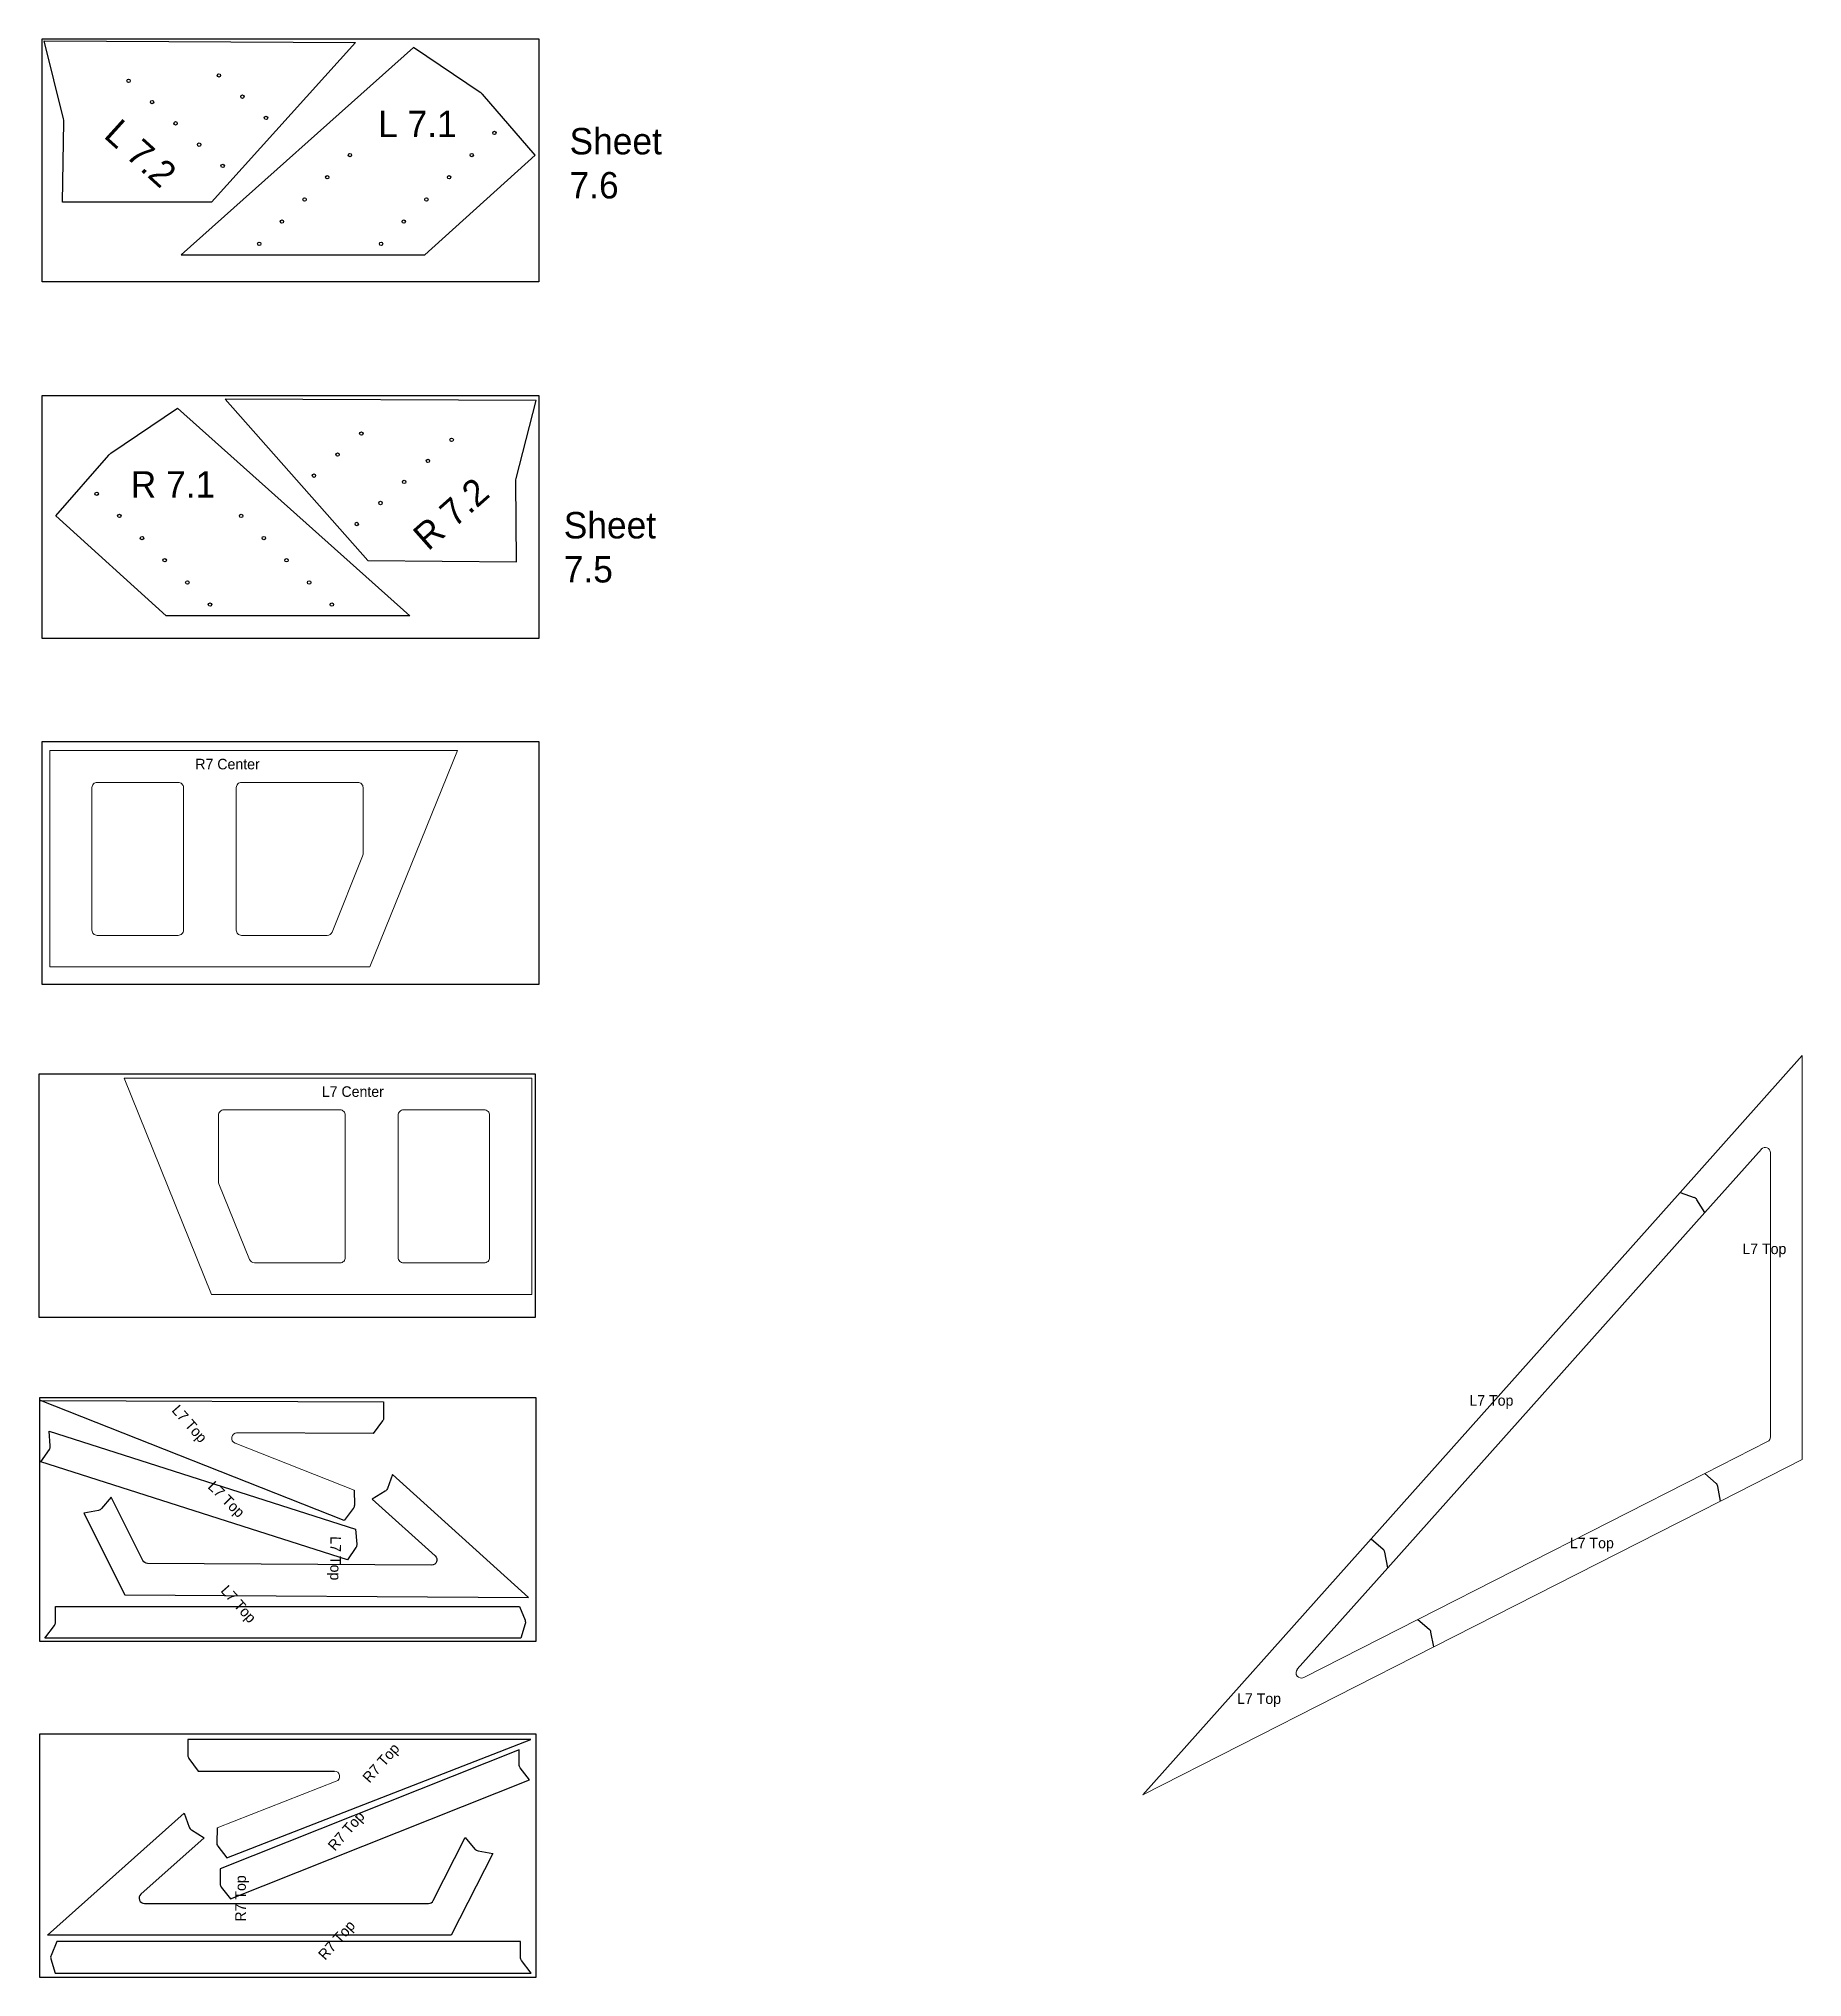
# Model space of a CAD drawing. Extents: x 45 to 756, y 147 to 514.
# Drawn here: x 44.9 to 378.7, y 147.2 to 513.9 of the extents above; entities that cross this region are included whole.
import ezdxf

# ---------------------------------------------------------------- set-up
doc = ezdxf.new("R2010")
doc.units = 0
doc.header["$MEASUREMENT"] = 0
doc.layers.get('0').update_dxf_attribs({"linetype": 'CONTINUOUS'})
for name, color, linetype in [('ANNOTATION', 7, 'CONTINUOUS'), ('DRILLING', 3, 'CONTINUOUS'), ('LAYOUT', 10, 'CONTINUOUS')]:
    doc.layers.add(name, color=color, linetype=linetype)

msp = doc.modelspace()

# ---------------------------------------------------------------- texts
at = {"layer": 'ANNOTATION'}
for s, width, insert, char_height, attachment_point in [('L 7.1', 20.6529, (124, 500.28), 5, 3), ('Sheet 7.6', 20.6128, (145.36, 497.02), 5, 1), ('R 7.1', 20.6128, (62.3, 432.07), 5, 1), ('Sheet 7.5', 20.6128, (144.26, 424.36), 5, 1), ('R7 Center', 44.2602, (86.72, 377.67), 2, 3), ('L7 Center', 44.2602, (98.47, 315.71), 2, 1), ('L7 Top', 17.0218, (367.33, 285.96), 2, 1), ('L7 Top', 17.0218, (315.67, 257.28), 2, 1), ('L7 Top', 17.0218, (334.68, 230.3), 2, 1), ('L7 Top', 17.0218, (271.69, 200.86), 2, 1)]:
    msp.add_mtext_dynamic_manual_height_columns(s, width=width, gutter_width=1, heights=[0], dxfattribs=dict(at, insert=insert, char_height=char_height, attachment_point=attachment_point))
for s, width, insert, char_height, attachment_point, rotation in [('L 7.2', 20.9282, (71.38, 489.11), 5, 3, 317.9213), ('R 7.2', 26.746, (115.28, 420.6), 5, 1, 41.5506), ('L7 Top', 17.0218, (71.44, 255.65), 2, 1, 311.5158), ('L7 Top', 17.0218, (78.17, 241.23), 2, 1, 315.3136), ('L7 Top', 17.0218, (102.11, 230.56), 2, 1, 269.6426), ('L7 Top', 17.0218, (80.7, 221.53), 2, 1, 311.7454), ('R7 Top', 17.0218, (111.84, 191.64), 2, 3, 48.2546), ('R7 Top', 17.0218, (105.23, 178.81), 2, 3, 48.6595), ('R7 Top', 17.0218, (82.09, 166.44), 2, 3, 90), ('R7 Top', 17.0218, (103.45, 158.13), 2, 3, 48.2546)]:
    msp.add_mtext_dynamic_manual_height_columns(s, width=width, gutter_width=1, heights=[0], dxfattribs=dict(at, insert=insert, char_height=char_height, attachment_point=attachment_point, rotation=rotation))

# ---------------------------------------------------------------- linework, layer by layer
at = {"color": 7, "linetype": 'Continuous', "lineweight": 15}
for p, q in [((355.56, 295.61), (378.66, 321.51)), ((378.66, 321.51), (378.66, 245.08)), ((360.23, 291.84), (370.92, 303.82)), ((372.66, 303.15), (372.66, 249.38)), ((297.09, 230.1), (355.56, 295.61)), ((300.25, 224.63), (360.23, 291.84)), ((372.11, 248.48), (360.21, 242.43)), ((360.21, 242.43), (305.9, 214.83)), ((378.66, 245.08), (363.21, 237.23)), ((363.21, 237.23), (308.91, 209.63)), ((253.86, 181.65), (297.09, 230.1)), ((283.1, 205.41), (300.25, 224.63)), ((305.9, 214.83), (284.3, 203.85)), ((308.91, 209.63), (253.86, 181.65))]:
    msp.add_line(p, q, dxfattribs=at)
for p, q in [((355.56, 295.61), (358.23, 294.67)), ((360.23, 291.84), (358.74, 294.25)), ((360.21, 242.43), (362.36, 240.59)), ((363.21, 237.23), (362.69, 240.01)), ((53.4, 234.98), (53.4, 234.98)), ((363.21, 237.23), (363.21, 237.23)), ((297.09, 230.1), (299.33, 228.11)), ((300.25, 224.63), (299.65, 227.56)), ((305.9, 214.83), (308.06, 212.99)), ((308.91, 209.63), (308.39, 212.42)), ((130.82, 170.56), (130.82, 170.56))]:
    msp.add_line(p, q)
for points in [[(49.4, 482.96), (49.66, 498.2, 0.065309), (49.6, 498.72), (45.93, 513.52), (104.85, 513.21), (77.56, 482.98)], [(117.98, 473.01), (138.86, 491.9), (128.85, 503.39, 0.065309), (128.46, 503.74), (115.81, 512.26), (71.88, 473.01)], [(58.54, 435.47), (71.18, 444), (115.12, 404.74), (69.02, 404.74), (48.13, 423.64), (58.15, 435.13, -0.065309)], [(135.33, 414.92), (135.2, 430.17, -0.065309), (135.27, 430.68), (139.07, 445.45), (80.16, 445.68), (107.17, 415.21)], [(46.9, 247.01, 0.171314), (47.07, 247.66), (46.84, 250.48), (104.85, 231.91), (105.09, 229.09, -0.171314), (104.92, 228.45), (103.33, 226.1), (103.33, 226.1), (45.31, 244.67)], [(64.6, 226), (58.63, 237.95), (56.77, 235.81, -0.171314), (56.19, 235.48), (53.4, 234.98), (61.16, 219.48), (137.58, 219), (111.84, 242.27), (110.87, 239.6, -0.171356), (110.45, 239.09), (108.03, 237.62), (119.94, 226.86, -0.688918), (119.26, 225.12), (65.49, 225.45, -0.282307)], [(47.86, 213.7, 0.162456), (48.06, 214.31), (48.05, 217.3), (135.86, 217.3), (136.93, 214.68, -0.171356), (136.96, 214.02), (136.15, 211.3), (46.07, 211.3)], [(136.02, 186.74, -0.171314), (135.81, 187.37), (135.84, 190.2), (79.25, 167.66), (79.22, 164.83, 0.171314), (79.43, 164.2), (81.18, 161.97), (81.18, 161.97), (137.77, 184.51)], [(119.57, 161.65), (125.62, 173.56), (127.46, 171.41, 0.171314), (128.04, 171.07), (130.82, 170.56), (122.97, 155.11), (46.54, 155.11), (72.44, 178.21), (73.38, 175.54, 0.171356), (73.8, 175.03), (76.21, 173.54), (64.23, 162.85, 0.688918), (64.9, 161.11), (118.67, 161.11, 0.282307)], [(136.29, 150.3, -0.162456), (136.09, 150.9), (136.1, 153.9), (48.29, 153.9), (47.22, 151.28, 0.171356), (47.19, 150.61), (48, 147.9), (138.08, 147.9)]]:
    msp.add_lwpolyline(points, format="xyb", close=True)
for points in [[(46.97, 379.21), (46.97, 338.28), (107.58, 338.28), (124.12, 379.21)], [(138.22, 317.26), (138.22, 276.33), (77.62, 276.33), (61.08, 317.26)]]:
    msp.add_lwpolyline(points, close=True, dxfattribs=at)
for points in [[(54.97, 345.26, 0.414214), (55.97, 344.26), (71.28, 344.26, 0.414214), (72.28, 345.26), (72.28, 372.21, 0.414214), (71.28, 373.21), (55.97, 373.21, 0.414214), (54.97, 372.21)], [(130.22, 283.3, -0.414214), (129.22, 282.3), (113.92, 282.3, -0.414214), (112.92, 283.3), (112.92, 310.26, -0.414214), (113.92, 311.26), (129.22, 311.26, -0.414214), (130.22, 310.26)]]:
    msp.add_lwpolyline(points, format="xyb", close=True, dxfattribs=at)
for points in [[(82.28, 345.26, 0.414214), (83.28, 344.26), (99.48, 344.26, 0.305731), (100.41, 344.88), (106.2, 359.23, 0.096289), (106.28, 359.6), (106.28, 372.21, 0.414214), (105.28, 373.21), (83.28, 373.21, 0.414214), (82.28, 372.21), (82.28, 345.26)], [(102.92, 283.3, -0.414214), (101.92, 282.3), (85.72, 282.3, -0.305731), (84.79, 282.93), (78.99, 297.27, -0.096289), (78.92, 297.65), (78.92, 310.26, -0.414214), (79.92, 311.26), (101.92, 311.26, -0.414214), (102.92, 310.26), (102.92, 283.3)], [(104.58, 239.29), (82.04, 248.19, -0.829379), (82.41, 250.12)], [(78.64, 175.41), (101.21, 184.22, 0.829379), (100.85, 186.16)]]:
    msp.add_lwpolyline(points, format="xyb", dxfattribs=at)
for points in [[(104.58, 239.29), (104.63, 236.46, -0.171314), (104.42, 235.82), (102.67, 233.59), (45.23, 256.27), (110.17, 256.01), (110.17, 253.01, -0.162456), (109.97, 252.41), (108.16, 250.01), (82.41, 250.12)], [(78.64, 175.41), (78.58, 172.58, 0.171314), (78.79, 171.95), (80.52, 169.71), (138.05, 192.16), (73.11, 192.16), (73.1, 189.16, 0.162456), (73.3, 188.56), (75.09, 186.16), (100.85, 186.16)]]:
    msp.add_lwpolyline(points, format="xyb")
for centre, start, end in [((371.66, 303.15), 0, 138.2546), ((371.66, 249.38), 296.941, 0), ((283.85, 204.75), 138.2546, 296.941)]:
    msp.add_arc(centre, 1, start, end, dxfattribs=at)
for centre, start, end in [((357.89, 293.73), 31.6075, 70.5016), ((361.71, 239.83), 10.5576, 49.4424), ((298.67, 227.36), 11.5451, 48.4549), ((307.41, 212.23), 10.5576, 49.4424)]:
    msp.add_arc(centre, 1, start, end)
at = {"layer": 'DRILLING'}
for centre in [(61.9, 505.93), (79, 506.96), (83.45, 502.94), (66.35, 501.91), (87.91, 498.92), (70.8, 497.89), (131.13, 496.08), (75.26, 493.86), (103.79, 491.88), (126.84, 491.88), (79.71, 489.84), (99.5, 487.69), (122.55, 487.69), (95.21, 483.49), (118.26, 483.49), (90.92, 479.3), (113.97, 479.3), (86.63, 475.1), (109.68, 475.1), (105.95, 439.2), (123.04, 438.01), (101.46, 435.22), (118.55, 434.03), (96.97, 431.24), (114.06, 430.05), (55.86, 427.81), (109.57, 426.07), (60.15, 423.62), (83.21, 423.62), (105.08, 422.09), (64.44, 419.42), (87.5, 419.42), (68.73, 415.23), (91.78, 415.23), (73.02, 411.03), (96.07, 411.03), (77.31, 406.84), (100.36, 406.84)]:
    msp.add_circle(centre, 0.323, dxfattribs=at)
at = {"layer": 'LAYOUT'}
for points in [[(139.57, 513.89), (139.57, 467.89), (45.57, 467.89), (45.57, 513.89)], [(139.57, 446.4), (139.57, 400.4), (45.57, 400.4), (45.57, 446.4)], [(139.57, 380.96), (139.57, 334.96), (45.57, 334.96), (45.57, 380.96)], [(44.9, 318.03), (44.9, 272.03), (138.9, 272.03), (138.9, 318.03)], [(45.01, 256.76), (45.01, 210.76), (139.01, 210.76), (139.01, 256.76)], [(45.01, 193.15), (45.01, 147.15), (139.01, 147.15), (139.01, 193.15)]]:
    msp.add_lwpolyline(points, close=True, dxfattribs=at)

msp.set_redraw_order([(e.dxf.handle, doc.entitydb.next_handle()) for e in msp.query("TEXT MTEXT ATTDEF DIMENSION ARC_DIMENSION")])  # texts and dimensions are drawn at this point

doc.saveas('drawing.dxf')
